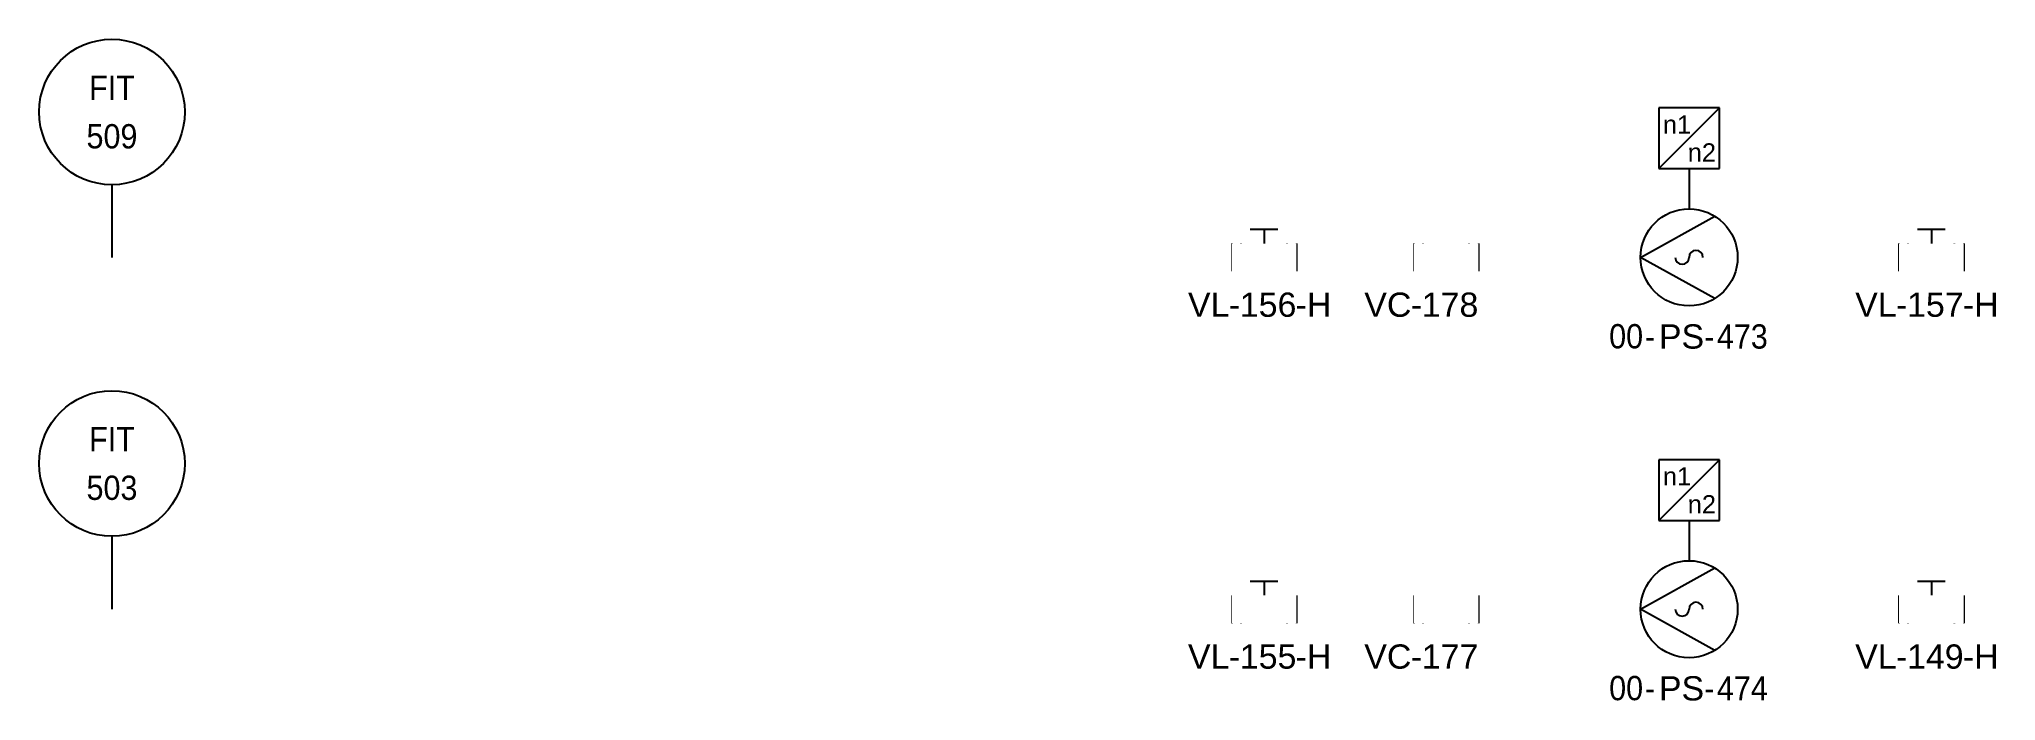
# Model space of a CAD drawing. Header units: millimetres. Extents: x 0 to 12089, y -479 to 374.
# Drawn here: x 5370.3 to 5531.6, y -258.6 to -204 of the extents above; entities that cross this region are included whole.
import ezdxf
from ezdxf.enums import TextEntityAlignment as Align

# ---------------------------------------------------------------- set-up
doc = ezdxf.new("R2010")
doc.units = ezdxf.units.MM
doc.header["$LTSCALE"] = 0.25
doc.set_wipeout_variables(frame=1)
for name, color, linetype, lineweight, true_color in [('equipment', 5, 'Continuous', 25, 0x0000ff), ('instrumentation', 7, 'Continuous', 25, 0xffffff), ('valve', 7, 'Continuous', 25, 0xffffff)]:
    doc.layers.add(name, color=color, linetype=linetype, lineweight=lineweight, true_color=true_color)
doc.styles.add('Organica', font='arial.ttf')

# ---------------------------------------------------------------- blocks, each defined once
blk = doc.blocks.new('*U287')
at = {"color": 4, "lineweight": 25, "ltscale": 0.25}
blk.add_line((0, 11), (0, 5), dxfattribs=at)
at = {"color": 4}
blk.add_circle((0, 17), 6, dxfattribs=at)
at = {"style": 'Organica', "width": 0.9}
for tag, flags, p in [('SP_FLUID', 9, (31.18, 71.35)), ('SP_FLOW', 9, (31.18, 68.35)), ('EQUIP_TYPE', 9, (31.18, 65.35)), ('AREA_CODE', 9, (31.18, 62.35)), ('NOTE', 9, (31.18, 59.35)), ('NOTE_CHINESE', 9, (31.18, 56.35)), ('MODEL', 9, (31.18, 53.35)), ('MANUFACTURE', 9, (31.18, 50.35)), ('SPECIFICATION', 9, (31.18, 47.35)), ('DI', 9, (31.18, 44.35)), ('DO', 9, (31.18, 41.35)), ('AI', 9, (31.18, 38.35)), ('AO', 9, (31.18, 35.35)), ('PB', 9, (31.18, 32.35)), ('PO', 9, (31.18, 29.35)), ('PROCESSUNITAREA', 9, (31.18, 26.35)), ('TAG_ID', 8, (0, 19)), ('TAG', 8, (0, 15))]:
    blk.add_attdef(tag, text='', height=2, dxfattribs=dict(at, flags=flags)).set_placement(p, align=Align.MIDDLE_CENTER)
blk = doc.blocks.new('*U435')
at = {"lineweight": 25, "ltscale": 0.25}
for p, q in [((-3.4, -2.11), (0, 4)), ((0, 4), (3.4, -2.11)), ((7.31, 2.5), (7.31, -2.5)), ((12.31, 2.5), (7.31, 2.5)), ((7.31, 2.5), (12.31, -2.5)), ((12.31, -2.5), (12.31, 2.5)), ((7.31, 0), (4, 0)), ((7.31, -2.5), (12.31, -2.5))]:
    blk.add_line(p, q, dxfattribs=at)
blk.add_circle((0, 0), 4)
for centre, start, end in [((0, 0.57), 90, 270), ((0, -0.57), 270, 90)]:
    blk.add_arc(centre, 0.57, start, end)
at = {"style": 'Organica'}
for s, p in [('n1', (10.2, 2.16)), ('n2', (7.9, 0.11))]:
    blk.add_text(s, height=1.5, rotation=270, dxfattribs=at).set_placement(p)
at = {"char_height": 2, "width": 5.3402, "attachment_point": 6, "rotation": 270, "line_spacing_factor": 0.9, "style": 'Organica'}
for insert in [(-6.52, 2.81), (-6.52, -2.09)]:
    blk.add_mtext('{\\W0.9;-}', dxfattribs=dict(at, insert=insert))
at = {"style": 'Organica', "flags": 1}
for tag, p in [('PUMP_TYPE', (-13.95, 99.74)), ('NOTE', (-13.95, 96.74)), ('NOTE_CHINESE', (-13.95, 93.74)), ('MATERIAL_HOUSING', (-13.95, 90.64)), ('MATERIAL_IMPELLER', (-13.95, 87.64)), ('INSTALLED_POWER', (-13.95, 81.43)), ('CONSUMED_POWER', (-13.95, 78.43)), ('MODEL', (-13.95, 75.32)), ('MANUFACTURE', (-13.95, 72.21)), ('UNIT_CAPACITY', (-13.42, 69.06)), ('SP_CAPACITY', (-13.42, 66.16)), ('UNIT_HEAD', (-13.42, 63.06)), ('SP_HEAD', (-13.42, 60.06)), ('INSTALLATION', (-13.42, 56.95)), ('STB_DTY', (-13.42, 53.63)), ('RUNNINGHOURS', (-13.42, 50.63)), ('FC-MAN', (-13.85, 47.7)), ('HOSTNAME', (-12.95, 46.85)), ('FC-MOD', (-13.85, 44.6)), ('DI', (-13.85, 41.6)), ('DO', (-13.85, 38.6)), ('AI', (-13.85, 35.6)), ('AO', (-13.85, 32.6)), ('PB', (-13.85, 29.6)), ('PO', (-13.85, 26.6)), ('PROCESSUNITAREA', (-13.85, 23.6))]:
    blk.add_attdef(tag, text='', height=2, dxfattribs=at).set_placement(p, align=Align.MIDDLE_CENTER)
at = {"style": 'Organica', "width": 0.9}
blk.add_attdef('AREA_CODE', text='', height=2, rotation=270, dxfattribs=at).set_placement((-6.5, 3.79), align=Align.MIDDLE_RIGHT)
at = {"style": 'Organica'}
blk.add_attdef('TAG_ID', text='', height=2, rotation=270, dxfattribs=at).set_placement((-6.52, -1.24), align=Align.MIDDLE_RIGHT)
at = {"style": 'Organica', "width": 0.9, "flags": 8}
blk.add_attdef('TAG', text='', height=2, rotation=270, dxfattribs=at).set_placement((-6.52, -4.39), align=Align.MIDDLE_CENTER)
blk = doc.blocks.new('*U556')
blk.add_hatch(color=256).paths.add_polyline_path([(-0.5, 0, 1), (0.5, 0, 1)])
at = {"lineweight": 25, "ltscale": 0.25}
for p, q in [((1.14, 2.29), (-1.14, 2.29)), ((0, 2.29), (0, 0)), ((-2.67, 1.14), (-2.67, -1.14)), ((-1.9, -1.14), (-1.9, 1.14)), ((-0.46, 0.19), (-1.9, 0.76)), ((0.46, 0.19), (1.9, 0.76)), ((1.9, -1.14), (1.9, 1.14)), ((2.67, 1.14), (2.67, -1.14)), ((-1.9, -0.76), (-0.46, -0.19)), ((1.9, -0.76), (0.46, -0.19))]:
    blk.add_line(p, q, dxfattribs=at)
blk.add_circle((0, 0), 0.5)
at = {"char_height": 2, "width": 5.3402, "style": 'Organica'}
for s, insert, attachment_point in [('-H', (2.6, -3.9), 4), ('-', (-1.98, -3.9), 6)]:
    blk.add_mtext(s, dxfattribs=dict(at, insert=insert, attachment_point=attachment_point))
at = {"style": 'Organica'}
for tag, flags, p in [('EQUIP_TYPE', 1, (-8.63, 62.54)), ('NOTE', 1, (-8.63, 59.54)), ('NOTE_CHINESE', 1, (-8.63, 56.54)), ('AREA_CODE', 1, (-8.63, 53.54)), ('DI', 1, (-8.63, 50.54)), ('DO', 1, (-8.63, 47.54)), ('AI', 1, (-8.63, 44.54)), ('AO', 1, (-8.63, 41.54)), ('PB', 1, (-8.63, 38.54)), ('PO', 1, (-8.63, 35.54)), ('SP_ACTUATED', 1, (-8.63, 32.54)), ('SIZE', 1, (-8.63, 23.54)), ('MATERIAL', 1, (-8.63, 19.54)), ('PRESSURE', 1, (-8.63, 15.54)), ('PROCESSUNITAREA', 1, (-8.63, 11.72)), ('TAG', 8, (0.33, -3.9))]:
    blk.add_attdef(tag, text='', height=2, dxfattribs=dict(at, flags=flags)).set_placement(p, align=Align.MIDDLE_CENTER)
blk.add_attdef('TAG_ID', text='', height=2, dxfattribs=at).set_placement((-2.86, -3.9), align=Align.MIDDLE_RIGHT)
blk.add_wipeout([(-2.67, 1.14), (2.67, 1.14), (2.67, -1.14), (-2.67, -1.14)])
blk = doc.blocks.new('*U566')
at = {"lineweight": 25, "ltscale": 0.25}
for p, q in [((-2.67, 1.14), (-2.67, -1.14)), ((-1.9, -1.14), (-1.9, 1.14)), ((1.9, 0.76), (-1.9, -0.76)), ((-1.9, -0.76), (-1.09, 0.17)), ((1.9, -1.14), (1.9, 1.14)), ((2.67, 1.14), (2.67, -1.14)), ((-1.9, -0.76), (-0.67, -0.87))]:
    blk.add_line(p, q, dxfattribs=at)
at = {"insert": (-1.98, -3.9), "char_height": 2, "width": 5.3402, "attachment_point": 6, "style": 'Organica'}
blk.add_mtext('-', dxfattribs=at)
at = {"style": 'Organica'}
for tag, flags, p in [('EQUIP_TYPE', 1, (-8.63, 62.54)), ('NOTE', 1, (-8.63, 59.54)), ('NOTE_CHINESE', 1, (-8.63, 56.54)), ('AREA_CODE', 1, (-8.63, 53.54)), ('DI', 1, (-8.63, 50.54)), ('DO', 1, (-8.63, 47.54)), ('AI', 1, (-8.63, 44.54)), ('AO', 1, (-8.63, 41.54)), ('PB', 1, (-8.63, 38.54)), ('PO', 1, (-8.63, 35.54)), ('SP_ACTUATED', 1, (-8.63, 32.54)), ('SIZE', 1, (-8.63, 23.54)), ('MATERIAL', 1, (-8.63, 19.54)), ('PRESSURE', 1, (-8.63, 15.54)), ('PROCESSUNITAREA', 1, (-8.63, 11.72)), ('TAG', 8, (0.33, -3.9))]:
    blk.add_attdef(tag, text='', height=2, dxfattribs=dict(at, flags=flags)).set_placement(p, align=Align.MIDDLE_CENTER)
blk.add_attdef('TAG_ID', text='', height=2, dxfattribs=at).set_placement((-2.86, -3.9), align=Align.MIDDLE_RIGHT)
blk.add_wipeout([(-2.67, 1.14), (2.67, 1.14), (2.67, -1.14), (-2.67, -1.14)])
blk = doc.blocks.new('*U431')
at = {"lineweight": 25, "ltscale": 0.25}
for p, q in [((-3.4, -2.11), (0, 4)), ((0, 4), (3.4, -2.11)), ((7.31, 2.5), (7.31, -2.5)), ((12.31, 2.5), (7.31, 2.5)), ((7.31, 2.5), (12.31, -2.5)), ((12.31, -2.5), (12.31, 2.5)), ((7.31, 0), (4, 0)), ((7.31, -2.5), (12.31, -2.5))]:
    blk.add_line(p, q, dxfattribs=at)
blk.add_circle((0, 0), 4)
for centre, start, end in [((0, 0.57), 90, 270), ((0, -0.57), 270, 90)]:
    blk.add_arc(centre, 0.57, start, end)
at = {"style": 'Organica'}
for s, p in [('n1', (10.2, 2.16)), ('n2', (7.9, 0.11))]:
    blk.add_text(s, height=1.5, rotation=270, dxfattribs=at).set_placement(p)
at = {"char_height": 2, "width": 5.3402, "attachment_point": 6, "rotation": 270, "line_spacing_factor": 0.9, "style": 'Organica'}
for insert in [(-6.52, 2.81), (-6.52, -2.09)]:
    blk.add_mtext('{\\W0.9;-}', dxfattribs=dict(at, insert=insert))
at = {"style": 'Organica', "flags": 1}
for tag, p in [('PUMP_TYPE', (-13.95, 99.74)), ('NOTE', (-13.95, 96.74)), ('NOTE_CHINESE', (-13.95, 93.74)), ('MATERIAL_HOUSING', (-13.95, 90.64)), ('MATERIAL_IMPELLER', (-13.95, 87.64)), ('INSTALLED_POWER', (-13.95, 81.43)), ('CONSUMED_POWER', (-13.95, 78.43)), ('MODEL', (-13.95, 75.32)), ('MANUFACTURE', (-13.95, 72.21)), ('UNIT_CAPACITY', (-13.42, 69.06)), ('SP_CAPACITY', (-13.42, 66.16)), ('UNIT_HEAD', (-13.42, 63.06)), ('SP_HEAD', (-13.42, 60.06)), ('INSTALLATION', (-13.42, 56.95)), ('STB_DTY', (-13.42, 53.63)), ('RUNNINGHOURS', (-13.42, 50.63)), ('FC-MAN', (-13.85, 47.7)), ('HOSTNAME', (-12.95, 46.85)), ('FC-MOD', (-13.85, 44.6)), ('DI', (-13.85, 41.6)), ('DO', (-13.85, 38.6)), ('AI', (-13.85, 35.6)), ('AO', (-13.85, 32.6)), ('PB', (-13.85, 29.6)), ('PO', (-13.85, 26.6)), ('PROCESSUNITAREA', (-13.85, 23.6))]:
    blk.add_attdef(tag, text='', height=2, dxfattribs=at).set_placement(p, align=Align.MIDDLE_CENTER)
at = {"style": 'Organica', "width": 0.9}
blk.add_attdef('AREA_CODE', text='', height=2, rotation=270, dxfattribs=at).set_placement((-6.5, 3.79), align=Align.MIDDLE_RIGHT)
at = {"style": 'Organica'}
blk.add_attdef('TAG_ID', text='', height=2, rotation=270, dxfattribs=at).set_placement((-6.52, -1.24), align=Align.MIDDLE_RIGHT)
at = {"style": 'Organica', "width": 0.9, "flags": 8}
blk.add_attdef('TAG', text='', height=2, rotation=270, dxfattribs=at).set_placement((-6.52, -4.39), align=Align.MIDDLE_CENTER)

msp = doc.modelspace()

# ---------------------------------------------------------------- block references
at = {"layer": 'equipment'}
ref = msp.add_blockref('*U431', (5506.33, -222), dxfattribs=dict(at, rotation=90))
ref.add_attrib('TAG', '473', dxfattribs={"layer": '0', "height": 2, "style": 'Organica', "width": 0.9}).set_placement((5510.72, -228.52), align=Align.MIDDLE_CENTER)
ref.add_attrib('AREA_CODE', '00', dxfattribs={"layer": '0', "height": 2, "style": 'Organica', "width": 0.9}).set_placement((5502.54, -228.5), align=Align.MIDDLE_RIGHT)
ref.add_attrib('TAG_ID', 'PS', dxfattribs={"layer": '0', "height": 2, "style": 'Organica'}).set_placement((5507.57, -228.52), align=Align.MIDDLE_RIGHT)
ref = msp.add_blockref('*U435', (5506.33, -251), dxfattribs=dict(at, rotation=90))
ref.add_attrib('TAG', '474', dxfattribs={"layer": '0', "height": 2, "style": 'Organica', "width": 0.9}).set_placement((5510.72, -257.52), align=Align.MIDDLE_CENTER)
ref.add_attrib('AREA_CODE', '00', dxfattribs={"layer": '0', "height": 2, "style": 'Organica', "width": 0.9}).set_placement((5502.54, -257.5), align=Align.MIDDLE_RIGHT)
ref.add_attrib('TAG_ID', 'PS', dxfattribs={"layer": '0', "height": 2, "style": 'Organica'}).set_placement((5507.57, -257.52), align=Align.MIDDLE_RIGHT)
at = {"layer": 'instrumentation'}
ref = msp.add_blockref('*U287', (5376.33, -227.02), dxfattribs=at)
ref.add_attrib('TAG', '509', dxfattribs={"layer": '0', "height": 2, "style": 'Organica', "width": 0.9}).set_placement((5376.33, -212.02), align=Align.MIDDLE_CENTER)
ref.add_attrib('TAG_ID', 'FIT', dxfattribs={"layer": '0', "height": 2, "style": 'Organica', "width": 0.9}).set_placement((5376.33, -208.02), align=Align.MIDDLE_CENTER)
ref = msp.add_blockref('*U287', (5376.33, -255.99), dxfattribs=at)
ref.add_attrib('TAG', '503', dxfattribs={"layer": '0', "height": 2, "style": 'Organica', "width": 0.9}).set_placement((5376.33, -240.99), align=Align.MIDDLE_CENTER)
ref.add_attrib('TAG_ID', 'FIT', dxfattribs={"layer": '0', "height": 2, "style": 'Organica', "width": 0.9}).set_placement((5376.33, -236.99), align=Align.MIDDLE_CENTER)
at = {"layer": 'valve'}
ref = msp.add_blockref('*U556', (5471.3, -222), dxfattribs=at)
ref.add_attrib('TAG', '156', dxfattribs={"layer": '0', "height": 2, "style": 'Organica'}).set_placement((5471.63, -225.9), align=Align.MIDDLE_CENTER)
ref.add_attrib('TAG_ID', 'VL', dxfattribs={"layer": '0', "height": 2, "style": 'Organica'}).set_placement((5468.44, -225.9), align=Align.MIDDLE_RIGHT)
ref = msp.add_blockref('*U566', (5486.3, -222), dxfattribs=at)
ref.add_attrib('TAG', '178', dxfattribs={"layer": '0', "height": 2, "style": 'Organica'}).set_placement((5486.63, -225.9), align=Align.MIDDLE_CENTER)
ref.add_attrib('TAG_ID', 'VC', dxfattribs={"layer": '0', "height": 2, "style": 'Organica'}).set_placement((5483.44, -225.9), align=Align.MIDDLE_RIGHT)
ref = msp.add_blockref('*U556', (5526.3, -222), dxfattribs=at)
ref.add_attrib('TAG', '157', dxfattribs={"layer": '0', "height": 2, "style": 'Organica'}).set_placement((5526.63, -225.9), align=Align.MIDDLE_CENTER)
ref.add_attrib('TAG_ID', 'VL', dxfattribs={"layer": '0', "height": 2, "style": 'Organica'}).set_placement((5523.44, -225.9), align=Align.MIDDLE_RIGHT)
ref = msp.add_blockref('*U556', (5471.3, -251), dxfattribs=at)
ref.add_attrib('TAG', '155', dxfattribs={"layer": '0', "height": 2, "style": 'Organica'}).set_placement((5471.63, -254.9), align=Align.MIDDLE_CENTER)
ref.add_attrib('TAG_ID', 'VL', dxfattribs={"layer": '0', "height": 2, "style": 'Organica'}).set_placement((5468.44, -254.9), align=Align.MIDDLE_RIGHT)
ref = msp.add_blockref('*U566', (5486.3, -251), dxfattribs=at)
ref.add_attrib('TAG', '177', dxfattribs={"layer": '0', "height": 2, "style": 'Organica'}).set_placement((5486.63, -254.9), align=Align.MIDDLE_CENTER)
ref.add_attrib('TAG_ID', 'VC', dxfattribs={"layer": '0', "height": 2, "style": 'Organica'}).set_placement((5483.44, -254.9), align=Align.MIDDLE_RIGHT)
ref = msp.add_blockref('*U556', (5526.3, -251), dxfattribs=at)
ref.add_attrib('TAG', '149', dxfattribs={"layer": '0', "height": 2, "style": 'Organica'}).set_placement((5526.63, -254.9), align=Align.MIDDLE_CENTER)
ref.add_attrib('TAG_ID', 'VL', dxfattribs={"layer": '0', "height": 2, "style": 'Organica'}).set_placement((5523.44, -254.9), align=Align.MIDDLE_RIGHT)

doc.saveas('drawing.dxf')
